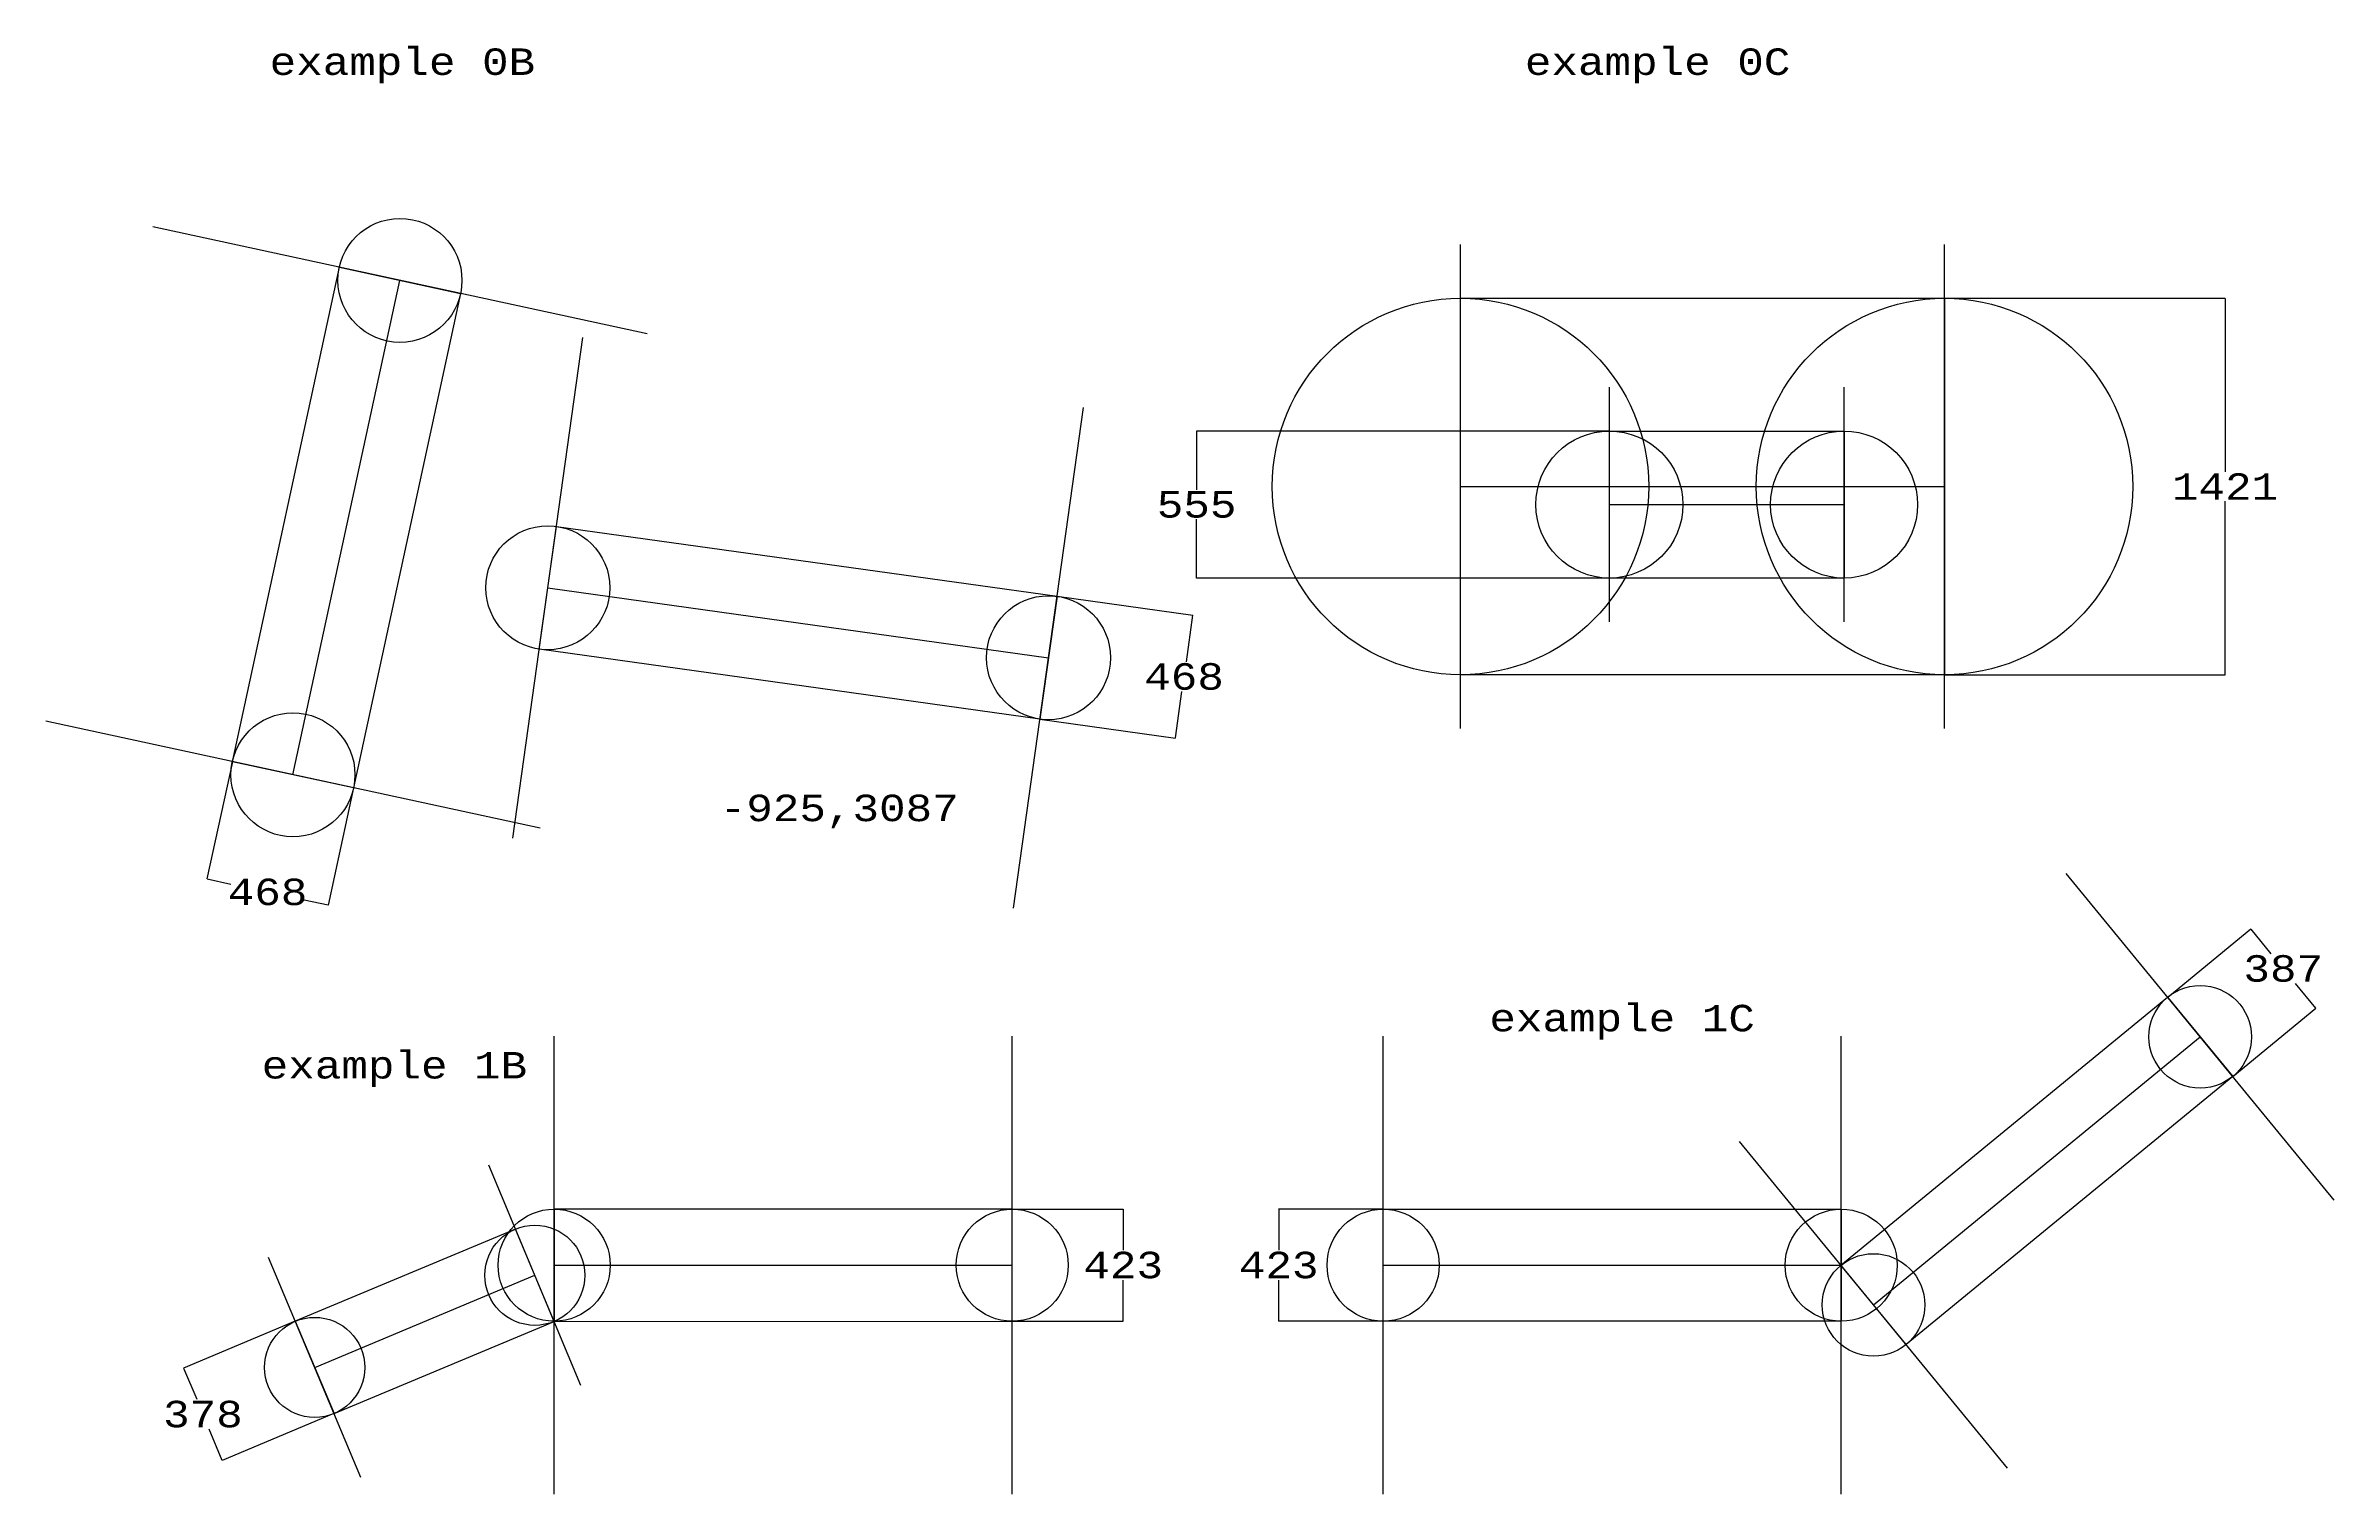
# Model space of a CAD drawing. Header units: centimetres. Extents: x -14200 to 24920, y -12667 to 8144.
# Drawn here: x -7824 to 814, y 2372 to 7840 of the extents above; entities that cross this region are included whole.
import ezdxf

# ---------------------------------------------------------------- set-up
doc = ezdxf.new("R2010")
doc.units = ezdxf.units.CM
doc.header["$MEASUREMENT"] = 0
for name, color, linetype in [('intersection', 1, 'Continuous'), ('Rectangle', 5, 'Continuous'), ('text', 7, 'Continuous')]:
    doc.layers.add(name, color=color, linetype=linetype)
doc.styles.get("Standard").update_dxf_attribs({"font": 'COUR.TTF', "height": 100})
doc.dimstyles.get("Standard").update_dxf_attribs({"dimtxt": 0.18, "dimasz": 0.18, "dimexe": 0.18, "dimexo": 0.0625, "dimgap": 0.09, "dimtad": 0, "dimtih": 1, "dimtoh": 1, "dimdec": 0, "dimzin": 0, "dimdsep": 46, "dimtxsty": 'Standard', "dimcen": 0.09, "dimadec": 0, "dimazin": 0, "dimtfac": 1, "dimtdec": 0, "dimtofl": 0, "dimtmove": 0, "dimatfit": 3, "dimfxl": 0, "dimtolj": 1, "dimtzin": 0, "dimarcsym": 0})

# ---------------------------------------------------------------- blocks, each defined once
blk = doc.blocks.new('*D74')
at = {"color": 0, "lineweight": -2}
for p, q in [((-4006.6, 5761.7), (-3494.9, 5690.3)), ((-3495.1, 5690.1), (-3519.6, 5514.8)), ((-3559.8, 5227), (-3535.3, 5402.3)), ((-4071.3, 5298.2), (-3559.7, 5226.8))]:
    blk.add_line(p, q, dxfattribs=at)
at = {"color": 0}
for points in [[(-3495.1, 5690.1), (-3495.1, 5690.1), (-3495.1, 5690.3)], [(-3559.8, 5227), (-3559.8, 5227), (-3559.8, 5226.8)]]:
    blk.add_solid(points, dxfattribs=at)
at = {"color": 0, "insert": (-3527.5, 5458.5), "char_height": 100, "attachment_point": 5}
blk.add_mtext('\\A1;468', dxfattribs=at)
blk = doc.blocks.new('*D75')
at = {"color": 0, "lineweight": -2}
for p, q in [((-7119.7, 5137.5), (-7215.6, 4694.7)), ((-6662.3, 5038.4), (-6758.2, 4595.7)), ((-7215.4, 4694.8), (-7125.5, 4675.4)), ((-6758.3, 4595.9), (-6848.2, 4615.3))]:
    blk.add_line(p, q, dxfattribs=at)
at = {"color": 0}
for points in [[(-7215.4, 4694.9), (-7215.4, 4694.8), (-7215.5, 4694.9)], [(-6758.3, 4595.9), (-6758.3, 4595.9), (-6758.1, 4595.8)]]:
    blk.add_solid(points, dxfattribs=at)
at = {"color": 0, "insert": (-6986.8, 4645.4), "char_height": 100, "attachment_point": 5}
blk.add_mtext('\\A1;468', dxfattribs=at)
blk = doc.blocks.new('*D76')
at = {"color": 0, "lineweight": -2}
for p, q in [((-656.9, 6886.5), (402.2, 6886.5)), ((402, 6886.3), (402, 6231)), ((402, 5465.7), (402, 6121)), ((-656.9, 5465.5), (402.2, 5465.5))]:
    blk.add_line(p, q, dxfattribs=at)
at = {"color": 0}
for points in [[(402, 6886.3), (402, 6886.3), (402, 6886.5)], [(402, 5465.7), (402, 5465.7), (402, 5465.5)]]:
    blk.add_solid(points, dxfattribs=at)
at = {"color": 0, "insert": (402, 6176), "char_height": 100, "attachment_point": 5}
blk.add_mtext('\\A1;1421', dxfattribs=at)
blk = doc.blocks.new('*D77')
at = {"color": 0, "lineweight": -2}
for p, q in [((-1922.1, 6385.5), (-3480.2, 6385.5)), ((-3480, 6385.3), (-3480, 6163)), ((-3480, 5830.7), (-3480, 6053)), ((-1922.1, 5830.5), (-3480.2, 5830.5))]:
    blk.add_line(p, q, dxfattribs=at)
at = {"color": 0}
for points in [[(-3480, 6385.3), (-3480, 6385.3), (-3480, 6385.5)], [(-3480, 5830.7), (-3480, 5830.7), (-3480, 5830.5)]]:
    blk.add_solid(points, dxfattribs=at)
at = {"color": 0, "insert": (-3480, 6108), "char_height": 100, "attachment_point": 5}
blk.add_mtext('\\A1;555', dxfattribs=at)
blk = doc.blocks.new('*D80')
at = {"color": 0, "lineweight": -2}
for p, q in [((-6882.1, 3025.3), (-7303.9, 2848.7)), ((-7303.6, 2848.6), (-7254.3, 2730.7)), ((-7157.8, 2500.2), (-7207.1, 2618.1)), ((-6736.1, 2676.6), (-7157.8, 2500))]:
    blk.add_line(p, q, dxfattribs=at)
at = {"color": 0}
for points in [[(-7303.6, 2848.6), (-7303.7, 2848.6), (-7303.7, 2848.7)], [(-7157.7, 2500.3), (-7157.8, 2500.2), (-7157.7, 2500.1)]]:
    blk.add_solid(points, dxfattribs=at)
at = {"color": 0, "insert": (-7230.7, 2674.4), "char_height": 100, "attachment_point": 5}
blk.add_mtext('\\A1;378', dxfattribs=at)
blk = doc.blocks.new('*D81')
at = {"color": 0, "lineweight": -2}
for p, q in [((-4175.9, 3448.5), (-3756.8, 3448.5)), ((-3757, 3448.3), (-3757, 3293.3)), ((-3757, 3025.7), (-3757, 3180.7)), ((-4175.9, 3025.5), (-3756.8, 3025.5))]:
    blk.add_line(p, q, dxfattribs=at)
at = {"color": 0}
for points in [[(-3757, 3448.3), (-3757, 3448.3), (-3757, 3448.5)], [(-3757, 3025.7), (-3757, 3025.7), (-3757, 3025.5)]]:
    blk.add_solid(points, dxfattribs=at)
at = {"color": 0, "insert": (-3757, 3237), "char_height": 100, "attachment_point": 5}
blk.add_mtext('\\A1;423', dxfattribs=at)
blk = doc.blocks.new('*D82')
at = {"color": 0, "lineweight": -2}
for p, q in [((-2776.1, 3448.5), (-3170.4, 3448.5)), ((-3170.2, 3448.3), (-3170.2, 3293.3)), ((-3170.2, 3025.7), (-3170.2, 3180.7)), ((-2776.1, 3025.5), (-3170.4, 3025.5))]:
    blk.add_line(p, q, dxfattribs=at)
at = {"color": 0}
for points in [[(-3170.2, 3448.3), (-3170.2, 3448.3), (-3170.2, 3448.5)], [(-3170.2, 3025.7), (-3170.2, 3025.7), (-3170.2, 3025.5)]]:
    blk.add_solid(points, dxfattribs=at)
at = {"color": 0, "insert": (-3170.2, 3237), "char_height": 100, "attachment_point": 5}
blk.add_mtext('\\A1;423', dxfattribs=at)
blk = doc.blocks.new('*D83')
at = {"color": 0, "lineweight": -2}
for p, q in [((185.3, 4248.6), (498.9, 4506)), ((498.9, 4505.8), (575.3, 4412.6)), ((744.2, 4206.9), (667.7, 4300)), ((430.8, 3949.5), (744.4, 4206.9))]:
    blk.add_line(p, q, dxfattribs=at)
at = {"color": 0}
for points in [[(498.9, 4505.8), (498.8, 4505.7), (498.8, 4505.9)], [(744.2, 4206.9), (744.1, 4206.9), (744.3, 4206.7)]]:
    blk.add_solid(points, dxfattribs=at)
at = {"color": 0, "insert": (621.5, 4356.3), "char_height": 100, "attachment_point": 5}
blk.add_mtext('\\A1;387', dxfattribs=at)

msp = doc.modelspace()

# ---------------------------------------------------------------- linework, layer by layer
for p, q in [((-5554, 6752), (-7420, 7156)), ((-2484, 5262.5), (-2484, 7089.5)), ((-657, 5262.5), (-657, 7089.5)), ((-6891, 5088), (-6487, 6954)), ((-6061, 4849), (-5797, 6739)), ((-1922, 5665), (-1922, 6551)), ((-1036, 5665), (-1036, 6551)), ((-4171, 4585), (-3907, 6475)), ((-2484, 6176), (-657, 6176)), ((-1922, 6108), (-1036, 6108)), ((-5929, 5794), (-4039, 5530)), ((-5958, 4886), (-7824, 5290)), ((814, 3482.5), (-198, 4715.5)), ((-5905, 2372.5), (-5905, 4101.5)), ((-4176, 2372.5), (-4176, 4101.5)), ((-2776, 2372.5), (-2776, 4101.5)), ((-1047, 2372.5), (-1047, 4101.5)), ((-925, 3087), (308, 4099)), ((-419, 2470.5), (-1431, 3703.5)), ((-5804, 2783.5), (-6152, 3614.5)), ((-6635, 2435.5), (-6983, 3266.5)), ((-6809, 2851), (-5978, 3199)), ((-5905, 3237), (-4176, 3237)), ((-2776, 3237), (-1047, 3237))]:
    msp.add_line(p, q)
for centre, radius in [((-6487, 6954), 234), ((-2484, 6176), 710.5), ((-657, 6176), 710.5), ((-1922, 6108), 277.5), ((-1036, 6108), 277.5), ((-5929, 5794), 234), ((-4039, 5530), 234), ((-6891, 5088), 234), ((308, 4099), 193.5), ((-5978, 3199), 189), ((-5905, 3237), 211.5), ((-4176, 3237), 211.5), ((-2776, 3237), 211.5), ((-1047, 3237), 211.5), ((-925, 3087), 193.5), ((-6809, 2851), 189)]:
    msp.add_circle(centre, radius)
at = {"layer": 'intersection'}
msp.add_lwpolyline([(-1922, 6385.5), (-1036, 6385.5), (-1036, 5830.5), (-1922, 5830.5), (-1922, 6385.5)], dxfattribs=at)
at = {"layer": 'Rectangle'}
for points in [[(-7119.7, 5137.5), (-6715.7, 7003.5), (-6258.3, 6904.5), (-6662.3, 5038.5), (-7119.7, 5137.5)], [(-2484, 6886.5), (-657, 6886.5), (-657, 5465.5), (-2484, 5465.5), (-2484, 6886.5)], [(-1922, 6385.5), (-1036, 6385.5), (-1036, 5830.5), (-1922, 5830.5), (-1922, 6385.5)], [(-5896.6, 6025.8), (-4006.6, 5761.8), (-4071.4, 5298.2), (-5961.4, 5562.2), (-5896.6, 6025.8)], [(-802.2, 2937.4), (-1047.8, 3236.6), (185.2, 4248.6), (430.8, 3949.4), (-802.2, 2937.4)], [(-6736, 2676.7), (-5905, 3024.7), (-6051, 3373.3), (-6882, 3025.3), (-6736, 2676.7)], [(-5905, 3024.7), (-4176, 3025.5), (-4176, 3448.5), (-5905, 3448.5), (-5905.3, 3025.5)], [(-2776, 3448.5), (-1047, 3448.5), (-1047, 3025.5), (-2776, 3025.5), (-2776, 3448.5)]]:
    msp.add_lwpolyline(points, dxfattribs=at)

# ---------------------------------------------------------------- texts
at = {"insert": (-5280, 5013), "char_height": 100, "width": 953.795, "attachment_point": 1}
msp.add_mtext('-925,3087', dxfattribs=at)
at = {"layer": 'text'}
for s, p in [('example 0B', (-6979, 7729.7)), ('example 0C', (-2241, 7729.7)), ('example 1C', (-2375, 4119.7)), ('example 1B', (-7009, 3941.7))]:
    msp.add_text(s, height=100, dxfattribs=at).set_placement(p)

# ---------------------------------------------------------------- dimensions: what is measured, and where the dimension line sits
dim = msp.add_linear_dim(base=(402, 5465.5), p1=(-657, 6886.5), p2=(-657, 5465.5), angle=90, dimstyle='Standard')
dim.commit()
dim.dimension.update_dxf_attribs({"geometry": '*D76', "text_midpoint": (402, 6176)})
for p1, p2, distance, picture, middle in [((-1922, 6385.5), (-1922, 5830.5), -1558, '*D77', (-3480, 6108)), ((-4006.6, 5761.8), (-4071.4, 5298.2), 516.5, '*D74', (-3527.5, 5458.5)), ((-7119.7, 5137.5), (-6662.3, 5038.5), -452.9, '*D75', (-6986.8, 4645.4)), ((430.8, 3949.4), (185.2, 4248.6), -405.6, '*D83', (621.5, 4356.3)), ((-4176, 3448.5), (-4176, 3025.5), 419, '*D81', (-3757, 3237)), ((-2776, 3448.5), (-2776, 3025.5), -394.2, '*D82', (-3170.2, 3237)), ((-6882, 3025.3), (-6736, 2676.7), -457.2, '*D80', (-7230.7, 2674.4))]:
    dim = msp.add_aligned_dim(p1=p1, p2=p2, distance=distance, dimstyle='Standard')
    dim.commit()
    dim.dimension.update_dxf_attribs({"geometry": picture, "text_midpoint": middle})

doc.saveas('drawing.dxf')
